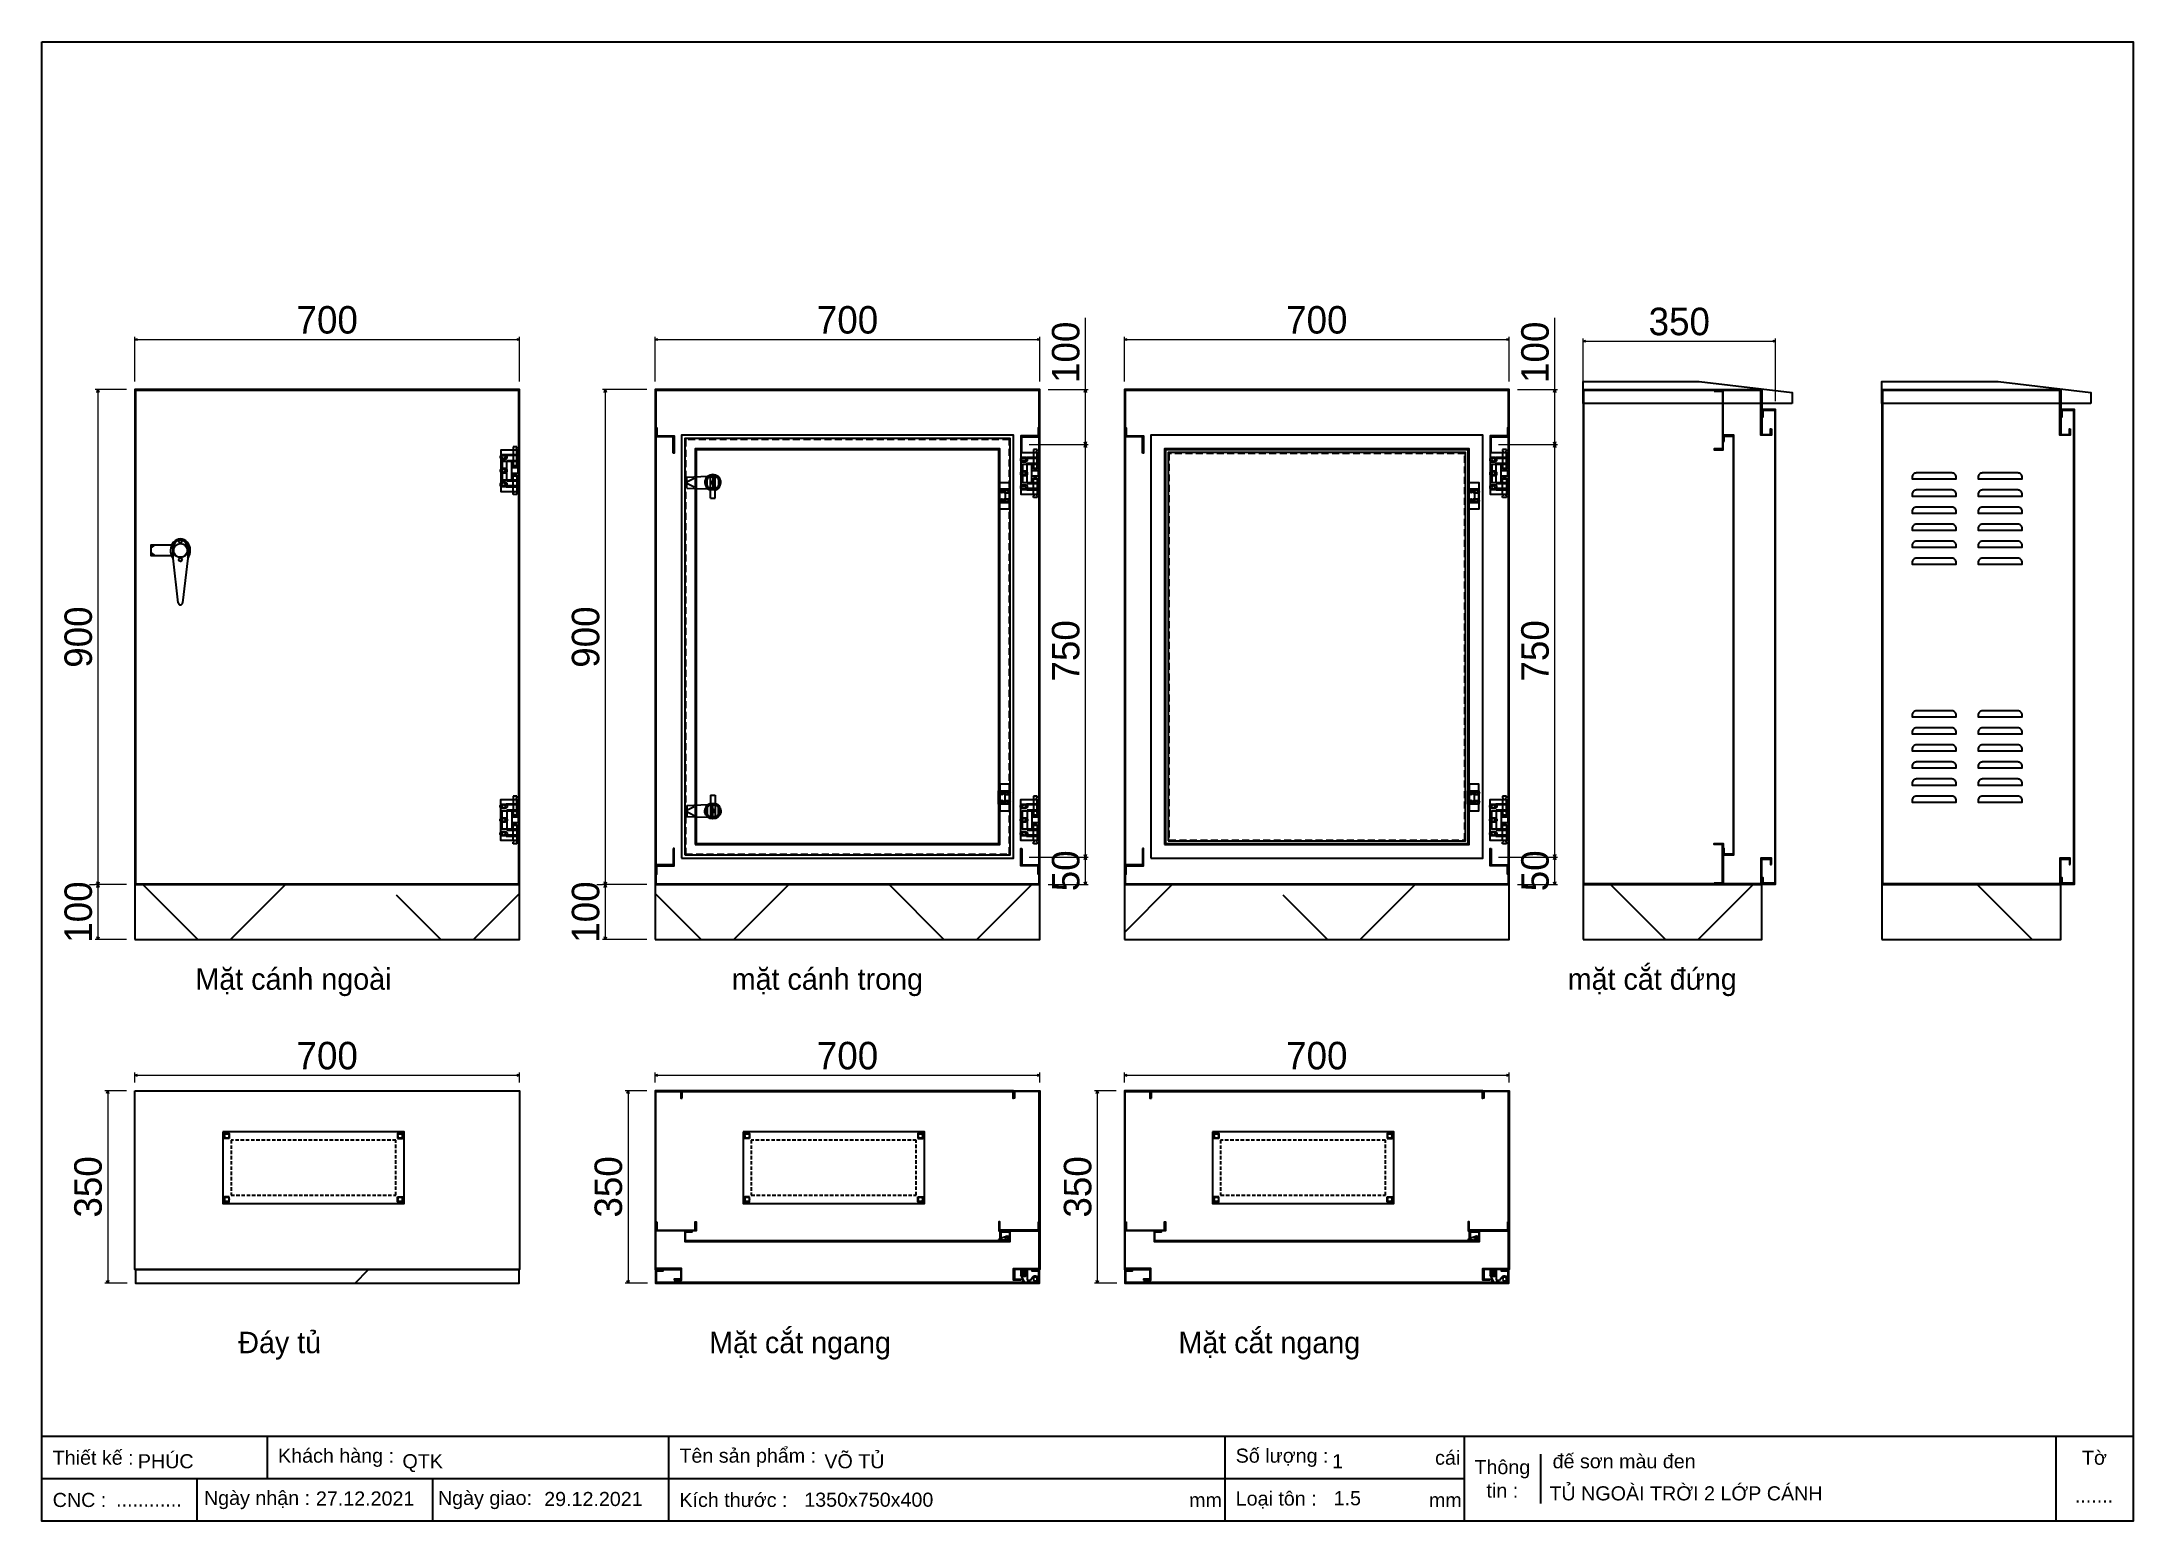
# Model space of a CAD drawing. Header units: millimetres. Extents: x 0 to 3804, y 0 to 2690.
import ezdxf

# ---------------------------------------------------------------- set-up
doc = ezdxf.new("R2010")
doc.units = ezdxf.units.MM
doc.linetypes.add('HIDDEN', pattern=[9.525, 6.35, -3.175])
doc.linetypes.add('HIDDENX2', pattern=[19.05, 12.7, -6.35])
for name, color, linetype in [('DIM', 253, 'Continuous'), ('FIRE PROTECTION', 1, 'Continuous'), ('Ghi chu', 7, 'Continuous'), ('HEATER', 1, 'Continuous')]:
    doc.layers.add(name, color=color, linetype=linetype)
doc.styles.add('Arial', font='arial.ttf')
doc.dimstyles.new('CNC', dxfattribs={"dimtxt": 50, "dimasz": 5, "dimexe": 5, "dimexo": 15, "dimgap": 10, "dimtad": 1, "dimdec": 0, "dimtxsty": 'Standard', "dimblk": 'OPEN30', "dimcen": 10, "dimclrd": 5, "dimclre": 5, "dimclrt": 3, "dimazin": 3, "dimtfac": 1, "dimtdec": 0, "dimtmove": 0, "dimatfit": 3, "dimldrblk": 'ARCHTICK', "dimlwd": 9, "dimlwe": 9})

msp = doc.modelspace()

# ---------------------------------------------------------------- texts
at = {"color": 2, "char_height": 39, "attachment_point": 5}
for s, insert, width in [('Mặt cánh ngoài', (457.7, 979.8), 725), ('mặt cánh trong', (1428.8, 979.8), 775), ('mặt cắt đứng', (2929.2, 979.8), 775), ('Đáy tủ', (432.7, 319), 775), ('Mặt cắt ngang', (1379.1, 319), 775), ('Mặt cắt ngang', (2232.7, 319), 775)]:
    msp.add_mtext(s, dxfattribs=dict(at, insert=insert, width=width))

# ---------------------------------------------------------------- blocks, each defined once
blk = doc.blocks.new('*D1')
at = {"color": 0, "linetype": 'ByBlock', "lineweight": -2}
for p, q in [((169.1, 2148.4), (174.1, 2149.7)), ((174.1, 2147), (169.1, 2148.4)), ((169.1, 2148.4), (174.1, 2148.4)), ((864.1, 2149.7), (869.1, 2148.4)), ((869.1, 2148.4), (864.1, 2147)), ((869.1, 2148.4), (864.1, 2148.4))]:
    blk.add_line(p, q, dxfattribs=at)
at = {"layer": 'Defpoints', "color": 0, "transparency": 16777216}
for p in [(869.1, 2148.4), (169.1, 2057.4), (869.1, 2057.4)]:
    blk.add_point(p, dxfattribs=at)
at = {"layer": 'DIM', "color": 5, "lineweight": 9, "transparency": 16777216}
for p, q in [((169.1, 2072.4), (169.1, 2153.4)), ((174.1, 2148.4), (864.1, 2148.4)), ((869.1, 2072.4), (869.1, 2153.4))]:
    blk.add_line(p, q, dxfattribs=at)
at = {"layer": 'DIM', "color": 3, "transparency": 16777216, "insert": (519.1, 2183.9), "char_height": 50, "attachment_point": 5}
blk.add_mtext('700', dxfattribs=at)
blk = doc.blocks.new('_ArchTick')
at = {"color": 0, "const_width": 0.15}
blk.add_lwpolyline([(-0.5, -0.5), (0.5, 0.5)], dxfattribs=at)
blk = doc.blocks.new('_Open30')
at = {"color": 0, "linetype": 'ByBlock', "lineweight": -2}
for p, q in [((-1, 0.27), (0, 0)), ((0, 0), (-1, -0.27)), ((0, 0), (-1, 0))]:
    blk.add_line(p, q, dxfattribs=at)
blk = doc.blocks.new('*D2')
at = {"color": 0, "linetype": 'ByBlock', "lineweight": -2}
for p, q in [((100.7, 2052.4), (102, 2057.4)), ((102, 2057.4), (103.4, 2052.4)), ((102, 2057.4), (102, 2052.4)), ((102, 1157.4), (100.7, 1162.4)), ((103.4, 1162.4), (102, 1157.4)), ((102, 1157.4), (102, 1162.4))]:
    blk.add_line(p, q, dxfattribs=at)
at = {"layer": 'Defpoints', "color": 0, "transparency": 16777216}
for p in [(169.1, 2057.4), (102, 1157.4), (169.1, 1157.4)]:
    blk.add_point(p, dxfattribs=at)
at = {"layer": 'DIM', "color": 5, "lineweight": 9, "transparency": 16777216}
for p, q in [((154.1, 2057.4), (97, 2057.4)), ((102, 2052.4), (102, 1162.4)), ((154.1, 1157.4), (97, 1157.4))]:
    blk.add_line(p, q, dxfattribs=at)
at = {"layer": 'DIM', "color": 3, "transparency": 16777216, "insert": (66.5, 1607.4), "char_height": 50, "attachment_point": 5, "rotation": 90}
blk.add_mtext('900', dxfattribs=at)
blk = doc.blocks.new('*D3')
at = {"color": 0, "linetype": 'ByBlock', "lineweight": -2}
for p, q in [((100.7, 1152.4), (102, 1157.4)), ((102, 1157.4), (103.4, 1152.4)), ((102, 1157.4), (102, 1152.4)), ((102, 1057.4), (100.7, 1062.4)), ((103.4, 1062.4), (102, 1057.4)), ((102, 1057.4), (102, 1062.4))]:
    blk.add_line(p, q, dxfattribs=at)
at = {"layer": 'Defpoints', "color": 0, "transparency": 16777216}
for p in [(102, 1157.4), (102, 1057.4), (169.1, 1057.4)]:
    blk.add_point(p, dxfattribs=at)
at = {"layer": 'DIM', "color": 5, "lineweight": 9, "transparency": 16777216}
for p, q in [((87, 1157.4), (97, 1157.4)), ((102, 1152.4), (102, 1062.4)), ((154.1, 1057.4), (97, 1057.4))]:
    blk.add_line(p, q, dxfattribs=at)
at = {"layer": 'DIM', "color": 3, "transparency": 16777216, "insert": (66.5, 1107.4), "char_height": 50, "attachment_point": 5, "rotation": 90}
blk.add_mtext('100', dxfattribs=at)
blk = doc.blocks.new('*D4')
at = {"color": 0, "linetype": 'ByBlock', "lineweight": -2}
for p, q in [((118.5, 777.7), (119.8, 782.7)), ((119.8, 782.7), (121.2, 777.7)), ((119.8, 782.7), (119.8, 777.7)), ((119.8, 432.7), (118.5, 437.7)), ((121.2, 437.7), (119.8, 432.7)), ((119.8, 432.7), (119.8, 437.7))]:
    blk.add_line(p, q, dxfattribs=at)
at = {"layer": 'Defpoints', "color": 0, "transparency": 16777216}
for p in [(169.1, 782.7), (119.8, 432.7), (170.1, 432.7)]:
    blk.add_point(p, dxfattribs=at)
at = {"layer": 'DIM', "color": 5, "lineweight": 9, "transparency": 16777216}
for p, q in [((154.1, 782.7), (114.8, 782.7)), ((119.8, 777.7), (119.8, 437.7)), ((155.1, 432.7), (114.8, 432.7))]:
    blk.add_line(p, q, dxfattribs=at)
at = {"layer": 'DIM', "color": 3, "transparency": 16777216, "insert": (84.3, 607.7), "char_height": 50, "attachment_point": 5, "rotation": 90}
blk.add_mtext('350', dxfattribs=at)
blk = doc.blocks.new('MS308-2-1')
at = {"color": 1}
for p, q in [((-53, 4.6), (-46, 10)), ((-13.3, -14.2), (-13.3, 6.7)), ((-12.3, 6.7), (-12.3, -6.9)), ((12.3, 6.7), (12.3, -6.9)), ((13.3, 6.7), (13.3, -14.2)), ((-53, -4.6), (-46, -10)), ((-4, -95), (-13.3, -14.2)), ((13.3, -14.2), (4, -95))]:
    blk.add_line(p, q, dxfattribs=at)
blk.add_lwpolyline([(-15.8, -10), (-53, -10), (-53, 10), (-15.8, 10)], dxfattribs=at)
for centre, radius, start, end in [((0, 6.7), 13.3, 0, 180), ((0, 6.7), 12.3, 0, 180), ((0, 5.9), 17.7, 226.184, 313.816), ((0, -95), 4, 180, 0)]:
    blk.add_arc(centre, radius, start, end, dxfattribs=at)
blk.add_ellipse((0, 0), major_axis=(0, 21), ratio=0.857143, start_param=3.972003, end_param=8.594367, dxfattribs=at)
blk = doc.blocks.new('*D5')
at = {"color": 0, "linetype": 'ByBlock', "lineweight": -2}
for p, q in [((169.1, 810.6), (174.1, 811.9)), ((174.1, 809.3), (169.1, 810.6)), ((169.1, 810.6), (174.1, 810.6)), ((864.1, 811.9), (869.1, 810.6)), ((869.1, 810.6), (864.1, 809.3)), ((869.1, 810.6), (864.1, 810.6))]:
    blk.add_line(p, q, dxfattribs=at)
at = {"layer": 'Defpoints', "color": 0, "transparency": 16777216}
for p in [(869.1, 810.6), (169.1, 782.7), (869.1, 782.7)]:
    blk.add_point(p, dxfattribs=at)
at = {"layer": 'DIM', "color": 5, "lineweight": 9, "transparency": 16777216}
for p, q in [((169.1, 797.7), (169.1, 815.6)), ((174.1, 810.6), (864.1, 810.6)), ((869.1, 797.7), (869.1, 815.6))]:
    blk.add_line(p, q, dxfattribs=at)
at = {"layer": 'DIM', "color": 3, "transparency": 16777216, "insert": (519.1, 846.1), "char_height": 50, "attachment_point": 5}
blk.add_mtext('700', dxfattribs=at)
blk = doc.blocks.new('HL011-1-3')
at = {"color": 1}
for p, q in [((29.5, 81), (22.5, 81)), ((22.5, 81), (22.5, 78)), ((23.5, 78), (22.5, 78)), ((23.5, 75), (23.5, 78)), ((29.5, 78), (28.5, 78)), ((28.5, 75), (28.5, 78)), ((29.5, 78), (29.5, 81)), ((11, 56), (11, 19)), ((11, 56), (32, 56)), ((20, 54), (20, 21)), ((20, 47), (32, 47)), ((32, 42.5), (20, 42.5)), ((22.5, 75), (22.5, 49)), ((23.5, 75), (22.5, 75)), ((22.5, 49), (24, 44)), ((24, 44), (28, 44)), ((29.5, 49), (28, 44)), ((28.5, 75), (29.5, 75)), ((29.5, 49), (29.5, 75)), ((11, 19), (32, 19)), ((32, 32.5), (20, 32.5)), ((20, 28), (32, 28)), ((22.5, 26), (24, 31)), ((22.5, 0), (22.5, 26)), ((23.5, 0), (22.5, 0)), ((23.5, 0), (23.5, -3)), ((24, 31), (28, 31)), ((29.5, 26), (28, 31)), ((28.5, 0), (28.5, -3)), ((28.5, 0), (29.5, 0)), ((29.5, 26), (29.5, 0)), ((22.5, -6), (22.5, -3)), ((23.5, -3), (22.5, -3)), ((29.5, -6), (22.5, -6)), ((29.5, -3), (28.5, -3)), ((29.5, -3), (29.5, -6))]:
    blk.add_line(p, q, dxfattribs=at)
for points in [[(32, 19), (32, 0), (0, 0), (0, 75), (32, 75), (32, 56)], [(32, 28), (32, 21), (3, 21), (3, 54), (32, 54), (32, 47)], [(32, 42.5), (32, 32.5)]]:
    blk.add_lwpolyline(points, dxfattribs=at)
for points in [[(10, 67), (32, 67), (32, 65), (10, 65)], [(10, 8), (32, 8), (32, 10), (10, 10)]]:
    blk.add_lwpolyline(points, close=True, dxfattribs=at)
for centre in [(5.5, 62.5), (5.5, 37.5), (5.5, 12.5)]:
    blk.add_circle(centre, 3, dxfattribs=at)
blk = doc.blocks.new('*D6')
at = {"color": 0, "linetype": 'ByBlock', "lineweight": -2}
for p, q in [((1115.5, 2148.4), (1120.5, 2149.7)), ((1120.5, 2147), (1115.5, 2148.4)), ((1115.5, 2148.4), (1120.5, 2148.4)), ((1810.5, 2149.7), (1815.5, 2148.4)), ((1815.5, 2148.4), (1810.5, 2147)), ((1815.5, 2148.4), (1810.5, 2148.4))]:
    blk.add_line(p, q, dxfattribs=at)
at = {"layer": 'Defpoints', "color": 0, "transparency": 16777216}
for p in [(1815.5, 2148.4), (1115.5, 2057.4), (1815.5, 2057.4)]:
    blk.add_point(p, dxfattribs=at)
at = {"layer": 'DIM', "color": 5, "lineweight": 9, "transparency": 16777216}
for p, q in [((1115.5, 2072.4), (1115.5, 2153.4)), ((1120.5, 2148.4), (1810.5, 2148.4)), ((1815.5, 2072.4), (1815.5, 2153.4))]:
    blk.add_line(p, q, dxfattribs=at)
at = {"layer": 'DIM', "color": 3, "transparency": 16777216, "insert": (1465.5, 2183.9), "char_height": 50, "attachment_point": 5}
blk.add_mtext('700', dxfattribs=at)
blk = doc.blocks.new('*D7')
at = {"color": 0, "linetype": 'ByBlock', "lineweight": -2}
for p, q in [((1023.5, 2052.4), (1024.8, 2057.4)), ((1024.8, 2057.4), (1026.2, 2052.4)), ((1024.8, 2057.4), (1024.8, 2052.4)), ((1024.8, 1157.4), (1023.5, 1162.4)), ((1026.2, 1162.4), (1024.8, 1157.4)), ((1024.8, 1157.4), (1024.8, 1162.4))]:
    blk.add_line(p, q, dxfattribs=at)
at = {"layer": 'Defpoints', "color": 0, "transparency": 16777216}
for p in [(1115.5, 2057.4), (1024.8, 1157.4), (1115.5, 1157.4)]:
    blk.add_point(p, dxfattribs=at)
at = {"layer": 'DIM', "color": 5, "lineweight": 9, "transparency": 16777216}
for p, q in [((1100.5, 2057.4), (1019.8, 2057.4)), ((1024.8, 2052.4), (1024.8, 1162.4)), ((1100.5, 1157.4), (1019.8, 1157.4))]:
    blk.add_line(p, q, dxfattribs=at)
at = {"layer": 'DIM', "color": 3, "transparency": 16777216, "insert": (989.3, 1607.4), "char_height": 50, "attachment_point": 5, "rotation": 90}
blk.add_mtext('900', dxfattribs=at)
blk = doc.blocks.new('*D8')
at = {"color": 0, "linetype": 'ByBlock', "lineweight": -2}
for p, q in [((1023.5, 1152.4), (1024.8, 1157.4)), ((1024.8, 1157.4), (1026.2, 1152.4)), ((1024.8, 1157.4), (1024.8, 1152.4)), ((1024.8, 1057.4), (1023.5, 1062.4)), ((1026.2, 1062.4), (1024.8, 1057.4)), ((1024.8, 1057.4), (1024.8, 1062.4))]:
    blk.add_line(p, q, dxfattribs=at)
at = {"layer": 'Defpoints', "color": 0, "transparency": 16777216}
for p in [(1024.8, 1157.4), (1024.8, 1057.4), (1115.5, 1057.4)]:
    blk.add_point(p, dxfattribs=at)
at = {"layer": 'DIM', "color": 5, "lineweight": 9, "transparency": 16777216}
for p, q in [((1009.8, 1157.4), (1019.8, 1157.4)), ((1024.8, 1152.4), (1024.8, 1062.4)), ((1100.5, 1057.4), (1019.8, 1057.4))]:
    blk.add_line(p, q, dxfattribs=at)
at = {"layer": 'DIM', "color": 3, "transparency": 16777216, "insert": (989.3, 1107.4), "char_height": 50, "attachment_point": 5, "rotation": 90}
blk.add_mtext('100', dxfattribs=at)
blk = doc.blocks.new('ovan6x9')
at = {"color": 2}
for p, q in [((2, 6), (8, 6)), ((2, 0), (8, 0))]:
    blk.add_line(p, q, dxfattribs=at)
for centre, start, end in [((2, 3), 90, 270), ((8, 3), 270, 90)]:
    blk.add_arc(centre, 3, start, end, dxfattribs=at)
blk = doc.blocks.new('HL036-1-1')
at = {"color": 1}
blk.add_line((9.5, 36.2), (9.5, 12.2), dxfattribs=at)
for points in [[(0, 48.5), (17.5, 48.5), (17.5, 0), (0, 0)], [(-2.5, 12.2), (17.5, 12.2), (17.5, 36.2), (-2.5, 36.2)]]:
    blk.add_lwpolyline(points, close=True, dxfattribs=at)
for centre, radius in [((3.5, 31.8), 2), ((3.5, 16.8), 2), ((12.7, 32.5), 2.5), ((12.7, 16), 2.5)]:
    blk.add_circle(centre, radius, dxfattribs=at)
blk = doc.blocks.new('SDGFGHGHG')
at = {"layer": 'HEATER'}
for p, q in [((860935.9, 570742), (860935.9, 570784.3)), ((860944.9, 570742), (860944.9, 570784.3)), ((860892.9, 570780.5), (860931.6, 570782)), ((860892.9, 570760.5), (860892.9, 570780.5)), ((860892.9, 570771.9), (860906.3, 570778.7)), ((860892.9, 570769.1), (860906.3, 570762.4)), ((860892.9, 570760.5), (860931.6, 570759.1)), ((860937.5, 570771.3), (860939.5, 570771.3)), ((860937.5, 570769.8), (860939.5, 570769.8)), ((860939.5, 570773.5), (860939.5, 570771.3)), ((860939.5, 570769.8), (860939.5, 570767.6)), ((860941.3, 570773.5), (860941.3, 570771.3)), ((860941.3, 570771.3), (860943.4, 570771.3)), ((860941.3, 570769.8), (860941.3, 570767.6)), ((860941.3, 570769.8), (860943.4, 570769.8)), ((860935.9, 570742), (860944.9, 570742))]:
    blk.add_line(p, q, dxfattribs=at)
blk.add_circle((860940.4, 570770.5), 3.08, dxfattribs=at)
blk.add_arc((860940.4, 570770.5), 14.5, 288.08, 251.92, dxfattribs=at)
blk = doc.blocks.new('SĐFHGGH')
at = {"layer": 'HEATER'}
for points in [[(860928.8, 570702.4), (860927.4, 570702.4), (860927.4, 570708.4), (860928.8, 570708.4)], [(860943.4, 570717), (860943.4, 570718.4), (860937.4, 570718.4), (860937.4, 570717)], [(860952.1, 570702.4), (860953.4, 570702.4), (860953.4, 570708.4), (860952.1, 570708.4)], [(860943.4, 570693.8), (860943.4, 570692.4), (860937.4, 570692.4), (860937.4, 570693.8)]]:
    blk.add_lwpolyline(points, dxfattribs=at)
for start, end in [(104.4775, 165.5225), (14.4775, 75.5225), (194.4775, 255.5225), (284.4775, 345.5225)]:
    blk.add_arc((860940.4, 570705.4), 12, start, end, dxfattribs=at)
blk = doc.blocks.new('MS722')
for name, p in [('SDGFGHGHG', (-860940.4, -570770.5)), ('SĐFHGGH', (-860940.4, -570705.4))]:
    blk.add_blockref(name, p)
blk = doc.blocks.new('KHUNG CHUẨN')
at = {"color": 7}
for p, q in [((19889.2, -28535.2), (16919.2, -28535.2)), ((17239.2, -28535.2), (17239.2, -28595.2)), ((17809.2, -28535.2), (17809.2, -28655.2)), ((18599.2, -28535.2), (18599.2, -28655.2)), ((18939.2, -28535.2), (18939.2, -28655.2)), ((19779.2, -28535.2), (19779.2, -28655.2)), ((19047.6, -28560.2), (19047.6, -28630.2)), ((18939.2, -28595.2), (16919.2, -28595.2)), ((17139.2, -28595.2), (17139.2, -28655.2)), ((17474.2, -28595.2), (17474.2, -28655.2))]:
    blk.add_line(p, q, dxfattribs=at)
blk.add_lwpolyline([(16919.2, -26555.2), (19889.2, -26555.2), (19889.2, -28655.2), (16919.2, -28655.2)], close=True, dxfattribs=at)
at = {"color": 2, "char_height": 20, "style": 'Arial'}
for s, insert, width, attachment_point in [('  Thiết kế :', (16919.2, -28565.2), 917.634, 4), ('  Khách hàng :', (17239.2, -28565.2), 917.634, 4), ('  Tên sản phẩm :', (17809.2, -28565.2), 917.634, 4), ('  Số lượng :', (18599.2, -28565.2), 917.634, 4), ('cái', (18897.9, -28565.2), 63.517, 4), ('Thông\\Ptin :', (18993.4, -28595.2), 108.311, 5), ('Tờ', (19834.2, -28565.2), 110, 5), ('  CNC :', (16919.2, -28625.2), 917.634, 4), ('  Ngày nhận :', (17134, -28625.2), 556.651, 4), ('  Ngày giao:', (17466.3, -28625.2), 556.651, 4), ('  Kích thước :', (17809.2, -28625.2), 917.634, 4), ('mm', (18548.6, -28625.2), 73.831, 4), ('  Loại tôn :', (18599.2, -28625.2), 917.634, 4), ('mm', (18889.2, -28625.2), 917.634, 4)]:
    blk.add_mtext(s, dxfattribs=dict(at, insert=insert, width=width, attachment_point=attachment_point))
at = {"color": 3, "style": 'Arial'}
for tag, p in [('#01', (17055.6, -28580.1)), ('#02', (17431.4, -28580.1)), ('#03', (18030.6, -28580.1)), ('#08', (18751.7, -28580.1)), ('#10', (19064.8, -28580.1)), ('#04', (17024.8, -28634.6)), ('#05', (17308.5, -28633)), ('#06', (17632.7, -28633.7)), ('#07', (18002, -28634.7)), ('#09', (18753.8, -28632.6)), ('#11', (19060.3, -28625.7)), ('#12', (19806.5, -28628.9))]:
    blk.add_attdef(tag, p, '', height=20, dxfattribs=at)
blk = doc.blocks.new('*D9')
at = {"color": 5, "lineweight": 9, "ltscale": 3, "transparency": 16777216}
for p, q in [((2803.4, 2072.4), (2803.4, 2150.3)), ((2808.4, 2145.3), (3148.4, 2145.3)), ((3153.4, 2036.4), (3153.4, 2150.3))]:
    blk.add_line(p, q, dxfattribs=at)
at = {"color": 0, "linetype": 'ByBlock', "lineweight": -2}
for p, q in [((2803.4, 2145.3), (2808.4, 2146.7)), ((2808.4, 2144), (2803.4, 2145.3)), ((2803.4, 2145.3), (2808.4, 2145.3)), ((3148.4, 2146.7), (3153.4, 2145.3)), ((3153.4, 2145.3), (3148.4, 2144)), ((3153.4, 2145.3), (3148.4, 2145.3))]:
    blk.add_line(p, q, dxfattribs=at)
at = {"layer": 'Defpoints', "color": 0, "ltscale": 3, "transparency": 16777216}
for p in [(3153.4, 2145.3), (2803.4, 2057.4), (3153.4, 2021.4)]:
    blk.add_point(p, dxfattribs=at)
at = {"color": 3, "ltscale": 3, "transparency": 16777216, "insert": (2978.4, 2180.9), "char_height": 50, "attachment_point": 5}
blk.add_mtext('350', dxfattribs=at)
blk = doc.blocks.new('*D10')
at = {"color": 5, "lineweight": 9, "ltscale": 3, "transparency": 16777216}
for p, q in [((1796, 1207.4), (1903.1, 1207.4)), ((1898.1, 1162.4), (1898.1, 1202.4)), ((1830.5, 1157.4), (1903.1, 1157.4))]:
    blk.add_line(p, q, dxfattribs=at)
at = {"color": 0, "linetype": 'ByBlock', "lineweight": -2}
for p, q in [((1896.8, 1202.4), (1898.1, 1207.4)), ((1898.1, 1207.4), (1899.5, 1202.4)), ((1898.1, 1207.4), (1898.1, 1202.4)), ((1898.1, 1157.4), (1896.8, 1162.4)), ((1899.5, 1162.4), (1898.1, 1157.4)), ((1898.1, 1157.4), (1898.1, 1162.4))]:
    blk.add_line(p, q, dxfattribs=at)
at = {"layer": 'Defpoints', "color": 0, "ltscale": 3, "transparency": 16777216}
for p in [(1781, 1207.4), (1898.1, 1207.4), (1815.5, 1157.4)]:
    blk.add_point(p, dxfattribs=at)
at = {"color": 3, "ltscale": 3, "transparency": 16777216, "insert": (1862.6, 1182.4), "char_height": 50, "attachment_point": 5, "rotation": 90}
blk.add_mtext('50', dxfattribs=at)
blk = doc.blocks.new('*D11')
at = {"color": 5, "lineweight": 9, "ltscale": 3, "transparency": 16777216}
for p, q in [((1796, 1957.4), (1903.1, 1957.4)), ((1898.1, 1212.4), (1898.1, 1952.4)), ((1796, 1207.4), (1903.1, 1207.4))]:
    blk.add_line(p, q, dxfattribs=at)
at = {"color": 0, "linetype": 'ByBlock', "lineweight": -2}
for p, q in [((1896.8, 1952.4), (1898.1, 1957.4)), ((1898.1, 1957.4), (1899.5, 1952.4)), ((1898.1, 1957.4), (1898.1, 1952.4)), ((1898.1, 1207.4), (1896.8, 1212.4)), ((1899.5, 1212.4), (1898.1, 1207.4)), ((1898.1, 1207.4), (1898.1, 1212.4))]:
    blk.add_line(p, q, dxfattribs=at)
at = {"layer": 'Defpoints', "color": 0, "ltscale": 3, "transparency": 16777216}
for p in [(1781, 1957.4), (1898.1, 1957.4), (1781, 1207.4)]:
    blk.add_point(p, dxfattribs=at)
at = {"color": 3, "ltscale": 3, "transparency": 16777216, "insert": (1862.6, 1582.4), "char_height": 50, "attachment_point": 5, "rotation": 90}
blk.add_mtext('750', dxfattribs=at)
blk = doc.blocks.new('*D12')
at = {"color": 5, "lineweight": 9, "ltscale": 3, "transparency": 16777216}
for p, q in [((1898.1, 2057.4), (1898.1, 2188)), ((1830.5, 2057.4), (1903.1, 2057.4)), ((1898.1, 1962.4), (1898.1, 2052.4)), ((1796, 1957.4), (1903.1, 1957.4))]:
    blk.add_line(p, q, dxfattribs=at)
at = {"color": 0, "linetype": 'ByBlock', "lineweight": -2}
for p, q in [((1896.8, 2052.4), (1898.1, 2057.4)), ((1898.1, 2057.4), (1899.5, 2052.4)), ((1898.1, 2057.4), (1898.1, 2052.4)), ((1898.1, 1957.4), (1896.8, 1962.4)), ((1899.5, 1962.4), (1898.1, 1957.4)), ((1898.1, 1957.4), (1898.1, 1962.4))]:
    blk.add_line(p, q, dxfattribs=at)
at = {"layer": 'Defpoints', "color": 0, "ltscale": 3, "transparency": 16777216}
for p in [(1815.5, 2057.4), (1898.1, 2057.4), (1781, 1957.4)]:
    blk.add_point(p, dxfattribs=at)
at = {"color": 3, "ltscale": 3, "transparency": 16777216, "insert": (1862.6, 2125.2), "char_height": 50, "attachment_point": 5, "rotation": 90}
blk.add_mtext('100', dxfattribs=at)
blk = doc.blocks.new('*D13')
at = {"color": 0, "linetype": 'ByBlock', "lineweight": -2}
for p, q in [((1064.9, 777.7), (1066.2, 782.7)), ((1066.2, 782.7), (1067.5, 777.7)), ((1066.2, 782.7), (1066.2, 777.7)), ((1066.2, 432.7), (1064.9, 437.7)), ((1067.5, 437.7), (1066.2, 432.7)), ((1066.2, 432.7), (1066.2, 437.7))]:
    blk.add_line(p, q, dxfattribs=at)
at = {"layer": 'Defpoints', "color": 0, "transparency": 16777216}
for p in [(1115.5, 782.7), (1066.2, 432.7), (1116.5, 432.7)]:
    blk.add_point(p, dxfattribs=at)
at = {"layer": 'DIM', "color": 5, "lineweight": 9, "transparency": 16777216}
for p, q in [((1100.5, 782.7), (1061.2, 782.7)), ((1066.2, 777.7), (1066.2, 437.7)), ((1101.5, 432.7), (1061.2, 432.7))]:
    blk.add_line(p, q, dxfattribs=at)
at = {"layer": 'DIM', "color": 3, "transparency": 16777216, "insert": (1030.7, 607.7), "char_height": 50, "attachment_point": 5, "rotation": 90}
blk.add_mtext('350', dxfattribs=at)
blk = doc.blocks.new('*D14')
at = {"color": 0, "linetype": 'ByBlock', "lineweight": -2}
for p, q in [((1115.5, 810.6), (1120.5, 811.9)), ((1120.5, 809.3), (1115.5, 810.6)), ((1115.5, 810.6), (1120.5, 810.6)), ((1810.5, 811.9), (1815.5, 810.6)), ((1815.5, 810.6), (1810.5, 809.3)), ((1815.5, 810.6), (1810.5, 810.6))]:
    blk.add_line(p, q, dxfattribs=at)
at = {"layer": 'Defpoints', "color": 0, "transparency": 16777216}
for p in [(1815.5, 810.6), (1115.5, 782.7), (1815.5, 782.7)]:
    blk.add_point(p, dxfattribs=at)
at = {"layer": 'DIM', "color": 5, "lineweight": 9, "transparency": 16777216}
for p, q in [((1115.5, 797.7), (1115.5, 815.6)), ((1120.5, 810.6), (1810.5, 810.6)), ((1815.5, 797.7), (1815.5, 815.6))]:
    blk.add_line(p, q, dxfattribs=at)
at = {"layer": 'DIM', "color": 3, "transparency": 16777216, "insert": (1465.5, 846.1), "char_height": 50, "attachment_point": 5}
blk.add_mtext('700', dxfattribs=at)
blk = doc.blocks.new('HL011-1-4')
h = blk.add_hatch()
h.set_pattern_fill('ANSI31', color=2, scale=0.5, style=0)
h.paths.add_polyline_path([(2.5, 0), (8.5, 0), (8.5, 12), (2.5, 12)])
at = {"color": 1}
for p, q in [((7, 23.5), (0, 10)), ((0, 0), (0, 10)), ((11, 0), (0, 0)), ((7, 23.5), (26, 23.5)), ((11, 0), (11, 19.5)), ((11, 19.5), (17, 19.5)), ((17, 19.5), (21.2, 13.9))]:
    blk.add_line(p, q, dxfattribs=at)
at = {"color": 2}
blk.add_lwpolyline([(2.5, 0), (2.5, 12), (8.5, 12), (8.5, 0)], dxfattribs=at)
at = {"color": 1}
blk.add_lwpolyline([(5.7, 21), (3, 21), (3, 23.5), (7, 23.5)], dxfattribs=at)
blk.add_circle((26, 17.5), 3.5, dxfattribs=at)
blk.add_arc((26, 17.5), 6, 216.8699, 90, dxfattribs=at)
blk = doc.blocks.new('HL036-1-2')
at = {"layer": 'Ghi chu', "color": 1}
for p, q in [((-3, 17.8), (-18.9, 17.8)), ((-18.9, 15.8), (-18.9, 17.8)), ((-12.1, 15.8), (-18.9, 15.8)), ((-16.4, 1), (-16.4, 14)), ((-15.6, 15), (-3.9, 17.7)), ((0, 0), (-15.4, 0)), ((-14.4, 3), (-14.4, 11.9)), ((0, 2), (-13.4, 2)), ((-13.1, 12.8), (-4.3, 9.8)), ((-6.2, 2), (-6.2, 0)), ((-1.2, 2), (-1.2, 0)), ((0, 0), (0, 2))]:
    blk.add_line(p, q, dxfattribs=at)
for radius in [4.1, 2.1]:
    blk.add_circle((-3, 13.7), radius, dxfattribs=at)
for centre, start, end in [((-15.4, 14), 102.9616, 180), ((-15.4, 1), 180, 270), ((-13.4, 11.9), 71.3254, 180), ((-13.4, 3), 180, 270)]:
    blk.add_arc(centre, 1, start, end, dxfattribs=at)
blk = doc.blocks.new('*D15')
at = {"color": 0, "linetype": 'ByBlock', "lineweight": -2}
for p, q in [((1969.1, 2148.4), (1974.1, 2149.7)), ((1974.1, 2147), (1969.1, 2148.4)), ((1969.1, 2148.4), (1974.1, 2148.4)), ((2664.1, 2149.7), (2669.1, 2148.4)), ((2669.1, 2148.4), (2664.1, 2147)), ((2669.1, 2148.4), (2664.1, 2148.4))]:
    blk.add_line(p, q, dxfattribs=at)
at = {"layer": 'Defpoints', "color": 0, "transparency": 16777216}
for p in [(2669.1, 2148.4), (1969.1, 2057.4), (2669.1, 2057.4)]:
    blk.add_point(p, dxfattribs=at)
at = {"layer": 'DIM', "color": 5, "lineweight": 9, "transparency": 16777216}
for p, q in [((1969.1, 2072.4), (1969.1, 2153.4)), ((1974.1, 2148.4), (2664.1, 2148.4)), ((2669.1, 2072.4), (2669.1, 2153.4))]:
    blk.add_line(p, q, dxfattribs=at)
at = {"layer": 'DIM', "color": 3, "transparency": 16777216, "insert": (2319.1, 2183.9), "char_height": 50, "attachment_point": 5}
blk.add_mtext('700', dxfattribs=at)
blk = doc.blocks.new('*D16')
at = {"color": 5, "lineweight": 9, "ltscale": 3, "transparency": 16777216}
for p, q in [((2649.6, 1207.4), (2756.8, 1207.4)), ((2751.8, 1162.4), (2751.8, 1202.4)), ((2684.1, 1157.4), (2756.8, 1157.4))]:
    blk.add_line(p, q, dxfattribs=at)
at = {"color": 0, "linetype": 'ByBlock', "lineweight": -2}
for p, q in [((2750.4, 1202.4), (2751.8, 1207.4)), ((2751.8, 1207.4), (2753.1, 1202.4)), ((2751.8, 1207.4), (2751.8, 1202.4)), ((2751.8, 1157.4), (2750.4, 1162.4)), ((2753.1, 1162.4), (2751.8, 1157.4)), ((2751.8, 1157.4), (2751.8, 1162.4))]:
    blk.add_line(p, q, dxfattribs=at)
at = {"layer": 'Defpoints', "color": 0, "ltscale": 3, "transparency": 16777216}
for p in [(2634.6, 1207.4), (2751.8, 1207.4), (2669.1, 1157.4)]:
    blk.add_point(p, dxfattribs=at)
at = {"color": 3, "ltscale": 3, "transparency": 16777216, "insert": (2716.2, 1182.4), "char_height": 50, "attachment_point": 5, "rotation": 90}
blk.add_mtext('50', dxfattribs=at)
blk = doc.blocks.new('*D17')
at = {"color": 5, "lineweight": 9, "ltscale": 3, "transparency": 16777216}
for p, q in [((2649.6, 1957.4), (2756.8, 1957.4)), ((2751.8, 1212.4), (2751.8, 1952.4)), ((2649.6, 1207.4), (2756.8, 1207.4))]:
    blk.add_line(p, q, dxfattribs=at)
at = {"color": 0, "linetype": 'ByBlock', "lineweight": -2}
for p, q in [((2750.4, 1952.4), (2751.8, 1957.4)), ((2751.8, 1957.4), (2753.1, 1952.4)), ((2751.8, 1957.4), (2751.8, 1952.4)), ((2751.8, 1207.4), (2750.4, 1212.4)), ((2753.1, 1212.4), (2751.8, 1207.4)), ((2751.8, 1207.4), (2751.8, 1212.4))]:
    blk.add_line(p, q, dxfattribs=at)
at = {"layer": 'Defpoints', "color": 0, "ltscale": 3, "transparency": 16777216}
for p in [(2634.6, 1957.4), (2751.8, 1957.4), (2634.6, 1207.4)]:
    blk.add_point(p, dxfattribs=at)
at = {"color": 3, "ltscale": 3, "transparency": 16777216, "insert": (2716.2, 1582.4), "char_height": 50, "attachment_point": 5, "rotation": 90}
blk.add_mtext('750', dxfattribs=at)
blk = doc.blocks.new('*D18')
at = {"color": 5, "lineweight": 9, "ltscale": 3, "transparency": 16777216}
for p, q in [((2751.8, 2057.4), (2751.8, 2188)), ((2684.1, 2057.4), (2756.8, 2057.4)), ((2751.8, 1962.4), (2751.8, 2052.4)), ((2649.6, 1957.4), (2756.8, 1957.4))]:
    blk.add_line(p, q, dxfattribs=at)
at = {"color": 0, "linetype": 'ByBlock', "lineweight": -2}
for p, q in [((2750.4, 2052.4), (2751.8, 2057.4)), ((2751.8, 2057.4), (2753.1, 2052.4)), ((2751.8, 2057.4), (2751.8, 2052.4)), ((2751.8, 1957.4), (2750.4, 1962.4)), ((2753.1, 1962.4), (2751.8, 1957.4)), ((2751.8, 1957.4), (2751.8, 1962.4))]:
    blk.add_line(p, q, dxfattribs=at)
at = {"layer": 'Defpoints', "color": 0, "ltscale": 3, "transparency": 16777216}
for p in [(2669.1, 2057.4), (2751.8, 2057.4), (2634.6, 1957.4)]:
    blk.add_point(p, dxfattribs=at)
at = {"color": 3, "ltscale": 3, "transparency": 16777216, "insert": (2716.2, 2125.2), "char_height": 50, "attachment_point": 5, "rotation": 90}
blk.add_mtext('100', dxfattribs=at)
blk = doc.blocks.new('*D19')
at = {"color": 0, "linetype": 'ByBlock', "lineweight": -2}
for p, q in [((1918.5, 777.7), (1919.8, 782.7)), ((1919.8, 782.7), (1921.2, 777.7)), ((1919.8, 782.7), (1919.8, 777.7)), ((1919.8, 432.7), (1918.5, 437.7)), ((1921.2, 437.7), (1919.8, 432.7)), ((1919.8, 432.7), (1919.8, 437.7))]:
    blk.add_line(p, q, dxfattribs=at)
at = {"layer": 'Defpoints', "color": 0, "transparency": 16777216}
for p in [(1969.1, 782.7), (1919.8, 432.7), (1970.1, 432.7)]:
    blk.add_point(p, dxfattribs=at)
at = {"layer": 'DIM', "color": 5, "lineweight": 9, "transparency": 16777216}
for p, q in [((1954.1, 782.7), (1914.8, 782.7)), ((1919.8, 777.7), (1919.8, 437.7)), ((1955.1, 432.7), (1914.8, 432.7))]:
    blk.add_line(p, q, dxfattribs=at)
at = {"layer": 'DIM', "color": 3, "transparency": 16777216, "insert": (1884.3, 607.7), "char_height": 50, "attachment_point": 5, "rotation": 90}
blk.add_mtext('350', dxfattribs=at)
blk = doc.blocks.new('*D20')
at = {"color": 0, "linetype": 'ByBlock', "lineweight": -2}
for p, q in [((1969.1, 810.6), (1974.1, 811.9)), ((1974.1, 809.3), (1969.1, 810.6)), ((1969.1, 810.6), (1974.1, 810.6)), ((2664.1, 811.9), (2669.1, 810.6)), ((2669.1, 810.6), (2664.1, 809.3)), ((2669.1, 810.6), (2664.1, 810.6))]:
    blk.add_line(p, q, dxfattribs=at)
at = {"layer": 'Defpoints', "color": 0, "transparency": 16777216}
for p in [(2669.1, 810.6), (1969.1, 782.7), (2669.1, 782.7)]:
    blk.add_point(p, dxfattribs=at)
at = {"layer": 'DIM', "color": 5, "lineweight": 9, "transparency": 16777216}
for p, q in [((1969.1, 797.7), (1969.1, 815.6)), ((1974.1, 810.6), (2664.1, 810.6)), ((2669.1, 797.7), (2669.1, 815.6))]:
    blk.add_line(p, q, dxfattribs=at)
at = {"layer": 'DIM', "color": 3, "transparency": 16777216, "insert": (2319.1, 846.1), "char_height": 50, "attachment_point": 5}
blk.add_mtext('700', dxfattribs=at)

# ---------------------------------------------------------------- dimensions: what is measured, and where the dimension line sits
at = {"ltscale": 3}
dim = msp.add_linear_dim(base=(3153.4, 2145.3), p1=(2803.4, 2057.4), p2=(3153.4, 2021.4), dimstyle='CNC', dxfattribs=at)
dim.commit()
dim.dimension.update_dxf_attribs({"geometry": '*D9', "text_midpoint": (2978.4, 2180.9)})
for base, p1, p2, picture, middle in [((1898.1, 2057.4), (1781, 1957.4), (1815.5, 2057.4), '*D12', (1862.6, 2125.2)), ((2751.8, 2057.4), (2634.6, 1957.4), (2669.1, 2057.4), '*D18', (2716.2, 2125.2)), ((1898.1, 1957.4), (1781, 1207.4), (1781, 1957.4), '*D11', (1862.6, 1582.4)), ((2751.8, 1957.4), (2634.6, 1207.4), (2634.6, 1957.4), '*D17', (2716.2, 1582.4))]:
    dim = msp.add_linear_dim(base=base, p1=p1, p2=p2, angle=90, dimstyle='CNC', dxfattribs=at)
    dim.commit()
    dim.dimension.update_dxf_attribs({"geometry": picture, "text_midpoint": middle})
for base, p1, p2, picture, middle in [((1898.1, 1207.4), (1815.5, 1157.4), (1781, 1207.4), '*D10', (1898.1, 1182.4)), ((2751.8, 1207.4), (2669.1, 1157.4), (2634.6, 1207.4), '*D16', (2751.8, 1182.4))]:
    dim = msp.add_linear_dim(base=base, p1=p1, p2=p2, angle=90, dimstyle='CNC', dxfattribs=at)
    dim.commit()
    dim.dimension.update_dxf_attribs({"geometry": picture, "text_midpoint": middle, "dimtype": 160})
at = {"layer": 'DIM'}
for base, p1, p2, picture, middle in [((869.1, 2148.4), (169.1, 2057.4), (869.1, 2057.4), '*D1', (519.1, 2183.9)), ((1815.5, 2148.4), (1115.5, 2057.4), (1815.5, 2057.4), '*D6', (1465.5, 2183.9)), ((2669.1, 2148.4), (1969.1, 2057.4), (2669.1, 2057.4), '*D15', (2319.1, 2183.9)), ((869.1, 810.6), (169.1, 782.7), (869.1, 782.7), '*D5', (519.1, 846.1)), ((1815.5, 810.6), (1115.5, 782.7), (1815.5, 782.7), '*D14', (1465.5, 846.1)), ((2669.1, 810.6), (1969.1, 782.7), (2669.1, 782.7), '*D20', (2319.1, 846.1))]:
    dim = msp.add_linear_dim(base=base, p1=p1, p2=p2, dimstyle='CNC', dxfattribs=at)
    dim.commit()
    dim.dimension.update_dxf_attribs({"geometry": picture, "text_midpoint": middle})
for base, p1, p2, picture, middle in [((102, 1157.4), (169.1, 2057.4), (169.1, 1157.4), '*D2', (66.5, 1607.4)), ((1024.8, 1157.4), (1115.5, 2057.4), (1115.5, 1157.4), '*D7', (989.3, 1607.4)), ((119.8, 432.7), (169.1, 782.7), (170.1, 432.7), '*D4', (84.3, 607.7)), ((1066.2, 432.7), (1115.5, 782.7), (1116.5, 432.7), '*D13', (1030.7, 607.7)), ((1919.8, 432.7), (1969.1, 782.7), (1970.1, 432.7), '*D19', (1884.3, 607.7))]:
    dim = msp.add_linear_dim(base=base, p1=p1, p2=p2, angle=90, dimstyle='CNC', dxfattribs=at)
    dim.commit()
    dim.dimension.update_dxf_attribs({"geometry": picture, "text_midpoint": middle})
for base, p1, p2, picture, middle in [((102, 1057.4), (102, 1157.4), (169.1, 1057.4), '*D3', (102, 1107.4)), ((1024.8, 1057.4), (1024.8, 1157.4), (1115.5, 1057.4), '*D8', (1024.8, 1107.4))]:
    dim = msp.add_linear_dim(base=base, p1=p1, p2=p2, angle=90, dimstyle='CNC', dxfattribs=at)
    dim.commit()
    dim.dimension.update_dxf_attribs({"geometry": picture, "text_midpoint": middle, "dimtype": 160})

# ---------------------------------------------------------------- hatches: boundary and pattern name
at = {"ltscale": 3}
h = msp.add_hatch(dxfattribs=at)
h.set_pattern_fill('ANSI38', color=256, scale=50, style=0)
h.set_pattern_definition([(45, (6745448.83, 3816531.32), (-220.970869, 220.970869), []), (135, (6745448.83, 3816531.32), (-662.912607, 220.970869), [781.25, -468.75])])
h.paths.add_polyline_path([(169.1, 1057.4), (869.1, 1057.4), (869.1, 1157.4), (169.1, 1157.4)])
h = msp.add_hatch(dxfattribs=at)
h.set_pattern_fill('ANSI38', color=256, scale=50, style=0)
h.set_pattern_definition([(45, (6792768.1, 3816531.32), (-220.970869, 220.970869), []), (135, (6792768.1, 3816531.32), (-662.912607, 220.970869), [781.25, -468.75])])
h.paths.add_polyline_path([(1115.5, 1057.4), (1815.5, 1057.4), (1815.5, 1157.4), (1115.5, 1157.4)])
h = msp.add_hatch(dxfattribs=at)
h.set_pattern_fill('ANSI38', color=256, scale=50, style=0)
h.set_pattern_definition([(45, (6835450.04, 3816531.32), (-220.970869, 220.970869), []), (135, (6835450.04, 3816531.32), (-662.912607, 220.970869), [781.25, -468.75])])
h.paths.add_polyline_path([(1969.1, 1057.4), (2669.1, 1057.4), (2669.1, 1157.4), (1969.1, 1157.4)])
h = msp.add_hatch(dxfattribs=at)
h.set_pattern_fill('ANSI38', color=256, scale=50, style=0)
h.set_pattern_definition([(45, (6877165.3, 3816531.32), (-220.970869, 220.970869), []), (135, (6877165.3, 3816531.32), (-662.912607, 220.970869), [781.25, -468.75])])
h.paths.add_polyline_path([(2803.4, 1057.4), (3128.4, 1057.4), (3128.4, 1157.4), (2803.4, 1157.4)])
h = msp.add_hatch(dxfattribs=at)
h.set_pattern_fill('ANSI38', color=256, scale=50, style=0)
h.set_pattern_definition([(45, (6904348.84, 3816531.32), (-220.970869, 220.970869), []), (135, (6904348.84, 3816531.32), (-662.912607, 220.970869), [781.25, -468.75])])
h.paths.add_polyline_path([(3347.1, 1057.4), (3672.1, 1057.4), (3672.1, 1157.4), (3347.1, 1157.4)])
h = msp.add_hatch(dxfattribs=at)
h.set_pattern_fill('ANSI31', color=256, scale=200, style=0)
h.set_pattern_definition([(45, (26981795.3, 15266125.3), (-3535.5339, 3535.5339), [])])
h.paths.add_polyline_path([(329.1, 707.7), (329.1, 577.7), (659.1, 577.7), (659.1, 707.7)], flags=16)
h.paths.add_polyline_path([(169.1, 782.7), (869.1, 782.7), (869.1, 457.7), (169.1, 457.7)])
h = msp.add_hatch(dxfattribs=at)
h.set_pattern_fill('ANSI31', color=256, scale=100, angle=75, style=0)
h.set_pattern_definition([(195, (-3881271.1, 15006788.5), (323.52381, -1207.40728), [])])
h.paths.add_polyline_path([(329.1, 707.7), (329.1, 577.7), (659.1, 577.7), (659.1, 707.7)])
h = msp.add_hatch(dxfattribs=at)
h.set_pattern_fill('ANSI31', color=256, scale=50, angle=90, style=0)
h.set_pattern_definition([(225, (-3819031.32, 6745448.83), (220.970869, -220.970869), [])])
h.paths.add_polyline_path([(868.1, 456.7), (170.1, 456.7), (170.1, 432.7), (868.1, 432.7)])

# ---------------------------------------------------------------- linework, layer by layer
for p, q in [((1220.5, 1898.6), (1220.5, 1878.1)), ((1220.5, 1281.1), (1220.5, 1301.6))]:
    msp.add_line(p, q, dxfattribs=at)
for points in [[(169.1, 1157.4), (869.1, 1157.4), (869.1, 2057.4), (169.1, 2057.4)], [(170.6, 1158.9), (867.6, 1158.9), (867.6, 2055.9), (170.6, 2055.9)], [(1115.5, 1157.4), (1815.5, 1157.4), (1815.5, 2057.4), (1115.5, 2057.4)], [(1117, 1158.9), (1814, 1158.9), (1814, 2055.9), (1117, 2055.9)], [(1969.1, 1157.4), (2669.1, 1157.4), (2669.1, 2057.4), (1969.1, 2057.4)], [(1970.6, 1158.9), (2667.6, 1158.9), (2667.6, 2055.9), (1970.6, 2055.9)], [(1163.5, 1205.4), (1767.5, 1205.4), (1767.5, 1974.4), (1163.5, 1974.4)], [(2017.1, 1205.4), (2621.1, 1205.4), (2621.1, 1974.4), (2017.1, 1974.4)], [(169.1, 1057.4), (869.1, 1057.4), (869.1, 1157.4), (169.1, 1157.4)], [(1115.5, 1057.4), (1815.5, 1057.4), (1815.5, 1157.4), (1115.5, 1157.4)], [(1969.1, 1057.4), (2669.1, 1057.4), (2669.1, 1157.4), (1969.1, 1157.4)], [(2803.4, 1057.4), (3128.4, 1057.4), (3128.4, 1157.4), (2803.4, 1157.4)], [(3347.1, 1057.4), (3672.1, 1057.4), (3672.1, 1157.4), (3347.1, 1157.4)], [(329.1, 707.7), (329.1, 577.7), (659.1, 577.7), (659.1, 707.7)], [(1275.5, 707.7), (1275.5, 577.7), (1605.5, 577.7), (1605.5, 707.7)], [(2129.1, 707.7), (2129.1, 577.7), (2459.1, 577.7), (2459.1, 707.7)]]:
    msp.add_lwpolyline(points, close=True)
at = {"color": 7}
for points in [[(2804.9, 1158.9), (2804.9, 1158.9), (2804.9, 2055.9), (2804.9, 2055.9), (2804.9, 2055.9), (2803.4, 2057.4), (2803.4, 1157.4), (2804.9, 1158.9)], [(3145.9, 1985.9), (3145.9, 1974.4), (3126.9, 1974.4), (3126.9, 2055.9), (2804.9, 2055.9), (2804.9, 2055.9), (2804.9, 2055.9), (2804.9, 2055.9), (2803.4, 2057.4), (2803.4, 2057.4), (3128.4, 2057.4), (3128.4, 1975.9), (3144.4, 1975.9), (3144.4, 1985.9)], [(3348.6, 1158.9), (3348.6, 1158.9), (3348.6, 2055.9), (3348.6, 2055.9), (3348.6, 2055.9), (3347.1, 2057.4), (3347.1, 1157.4), (3348.6, 1158.9)], [(3689.6, 1985.9), (3689.6, 1974.4), (3670.6, 1974.4), (3670.6, 2055.9), (3348.6, 2055.9), (3348.6, 2055.9), (3348.6, 2055.9), (3348.6, 2055.9), (3347.1, 2057.4), (3347.1, 2057.4), (3672.1, 2057.4), (3672.1, 1975.9), (3688.1, 1975.9), (3688.1, 1985.9)], [(3129.4, 1169.9), (3129.4, 1158.4), (3153.4, 1158.4), (3153.4, 2021.4), (3129.4, 2021.4), (3129.4, 2007.9), (3130.9, 2007.9), (3130.9, 2019.9), (3151.9, 2019.9), (3151.9, 1159.9), (3130.9, 1159.9), (3130.9, 1169.9)], [(3673.1, 1169.9), (3673.1, 1158.4), (3697.1, 1158.4), (3697.1, 2021.4), (3673.1, 2021.4), (3673.1, 2007.9), (3674.6, 2007.9), (3674.6, 2019.9), (3695.6, 2019.9), (3695.6, 1159.9), (3674.6, 1159.9), (3674.6, 1169.9)], [(3145.9, 1193.9), (3145.9, 1205.4), (3126.9, 1205.4), (3126.9, 1158.9), (2804.9, 1158.9), (2804.9, 1158.9), (2814.9, 1158.9), (2814.9, 1158.9), (2804.9, 1158.9), (2803.4, 1157.4), (3128.4, 1157.4), (3128.4, 1203.9), (3144.4, 1203.9), (3144.4, 1193.9)], [(3689.6, 1193.9), (3689.6, 1205.4), (3670.6, 1205.4), (3670.6, 1158.9), (3348.6, 1158.9), (3348.6, 1158.9), (3358.6, 1158.9), (3358.6, 1158.9), (3348.6, 1158.9), (3347.1, 1157.4), (3672.1, 1157.4), (3672.1, 1203.9), (3688.1, 1203.9), (3688.1, 1193.9)], [(1150, 438.2), (1163.5, 438.2), (1163.5, 459.2), (1117, 459.2), (1117, 781.2), (1162, 781.2), (1162, 769.2), (1163.5, 769.2), (1163.5, 782.7), (1115.5, 782.7), (1115.5, 457.7), (1162, 457.7), (1162, 439.7), (1150, 439.7)], [(1165, 769.2), (1165, 781.2), (1766, 781.2), (1766, 769.2), (1767.5, 769.2), (1767.5, 782.7), (1163.5, 782.7), (1163.5, 769.2)], [(1781, 438.2), (1767.5, 438.2), (1767.5, 459.2), (1814, 459.2), (1814, 781.2), (1769, 781.2), (1769, 769.2), (1767.5, 769.2), (1767.5, 782.7), (1815.5, 782.7), (1815.5, 457.7), (1769, 457.7), (1769, 439.7), (1781, 439.7)], [(2003.6, 438.2), (2017.1, 438.2), (2017.1, 459.2), (1970.6, 459.2), (1970.6, 781.2), (2015.6, 781.2), (2015.6, 769.2), (2017.1, 769.2), (2017.1, 782.7), (1969.1, 782.7), (1969.1, 457.7), (2015.6, 457.7), (2015.6, 439.7), (2003.6, 439.7)], [(2018.6, 769.2), (2018.6, 781.2), (2619.6, 781.2), (2619.6, 769.2), (2621.1, 769.2), (2621.1, 782.7), (2017.1, 782.7), (2017.1, 769.2)], [(2634.6, 438.2), (2621.1, 438.2), (2621.1, 459.2), (2667.6, 459.2), (2667.6, 781.2), (2622.6, 781.2), (2622.6, 769.2), (2621.1, 769.2), (2621.1, 782.7), (2669.1, 782.7), (2669.1, 457.7), (2622.6, 457.7), (2622.6, 439.7), (2634.6, 439.7)], [(1130, 456.7), (1116.5, 456.7), (1116.5, 432.7), (1814.5, 432.7), (1814.5, 456.7), (1801, 456.7), (1801, 455.2), (1813, 455.2), (1813, 434.2), (1118, 434.2), (1118, 455.2), (1130, 455.2)], [(1983.6, 456.7), (1970.1, 456.7), (1970.1, 432.7), (2668.1, 432.7), (2668.1, 456.7), (2654.6, 456.7), (2654.6, 455.2), (2666.6, 455.2), (2666.6, 434.2), (1971.6, 434.2), (1971.6, 455.2), (1983.6, 455.2)]]:
    msp.add_lwpolyline(points, close=True, dxfattribs=at)
at = {"color": 3}
for points in [[(3041.9, 2054.4), (3056.9, 2054.4), (3056.9, 1949.4), (3041.9, 1949.4), (3041.9, 1947.9), (3058.4, 1947.9), (3058.4, 2055.9), (3041.9, 2055.9)], [(1188.5, 1230.4), (1742.5, 1230.4), (1742.5, 1949.4), (1188.5, 1949.4)], [(1190, 1231.9), (1741, 1231.9), (1741, 1947.9), (1190, 1947.9)], [(2042.1, 1230.4), (2596.1, 1230.4), (2596.1, 1949.4), (2042.1, 1949.4)], [(2043.6, 1231.9), (2594.6, 1231.9), (2594.6, 1947.9), (2043.6, 1947.9)], [(3041.9, 1160.4), (3056.9, 1160.4), (3056.9, 1230.4), (3041.9, 1230.4), (3041.9, 1231.9), (3058.4, 1231.9), (3058.4, 1158.9), (3041.9, 1158.9)], [(1118.5, 544.2), (1118.5, 529.2), (1188.5, 529.2), (1188.5, 544.2), (1190, 544.2), (1190, 527.7), (1117, 527.7), (1117, 544.2)], [(1812.5, 544.2), (1812.5, 529.2), (1742.5, 529.2), (1742.5, 544.2), (1741, 544.2), (1741, 527.7), (1814, 527.7), (1814, 544.2)], [(1972.1, 544.2), (1972.1, 529.2), (2042.1, 529.2), (2042.1, 544.2), (2043.6, 544.2), (2043.6, 527.7), (1970.6, 527.7), (1970.6, 544.2)], [(2666.1, 544.2), (2666.1, 529.2), (2596.1, 529.2), (2596.1, 544.2), (2594.6, 544.2), (2594.6, 527.7), (2667.6, 527.7), (2667.6, 544.2)]]:
    msp.add_lwpolyline(points, close=True, dxfattribs=at)
at = {"color": 8}
for points in [[(1148.5, 1941.6), (1148.5, 1971.6), (1117, 1971.6), (1117, 1988.1), (1118.5, 1988.1), (1118.5, 1973.1), (1150, 1973.1), (1150, 1941.6)], [(1782.5, 1941.6), (1782.5, 1971.6), (1814, 1971.6), (1814, 1988.1), (1812.5, 1988.1), (1812.5, 1973.1), (1781, 1973.1), (1781, 1941.6)], [(2002.1, 1941.6), (2002.1, 1971.6), (1970.6, 1971.6), (1970.6, 1988.1), (1972.1, 1988.1), (1972.1, 1973.1), (2003.6, 1973.1), (2003.6, 1941.6)], [(2636.1, 1941.6), (2636.1, 1971.6), (2667.6, 1971.6), (2667.6, 1988.1), (2666.1, 1988.1), (2666.1, 1973.1), (2634.6, 1973.1), (2634.6, 1941.6)], [(1148.5, 1223.1), (1148.5, 1193.1), (1117, 1193.1), (1117, 1176.6), (1118.5, 1176.6), (1118.5, 1191.6), (1150, 1191.6), (1150, 1223.1)], [(1782.5, 1223.1), (1782.5, 1193.1), (1814, 1193.1), (1814, 1176.6), (1812.5, 1176.6), (1812.5, 1191.6), (1781, 1191.6), (1781, 1223.1)], [(2002.1, 1223.1), (2002.1, 1193.1), (1970.6, 1193.1), (1970.6, 1176.6), (1972.1, 1176.6), (1972.1, 1191.6), (2003.6, 1191.6), (2003.6, 1223.1)], [(2636.1, 1223.1), (2636.1, 1193.1), (2667.6, 1193.1), (2667.6, 1176.6), (2666.1, 1176.6), (2666.1, 1191.6), (2634.6, 1191.6), (2634.6, 1223.1)]]:
    msp.add_lwpolyline(points, close=True, dxfattribs=at)
at = {"color": 6}
for points in [[(1169.5, 1211.4), (1761.5, 1211.4), (1761.5, 1968.4), (1169.5, 1968.4)], [(3060.2, 1962.9), (3060.2, 1972.9), (3076.2, 1972.9), (3076.2, 1212.9), (3060.2, 1212.9), (3060.2, 1222.9), (3058.7, 1222.9), (3058.7, 1211.4), (3077.7, 1211.4), (3077.7, 1974.4), (3058.7, 1974.4), (3058.7, 1962.9)], [(1748, 525.9), (1760, 525.9), (1760, 509.9), (1171, 509.9), (1171, 525.9), (1183, 525.9), (1183, 527.4), (1169.5, 527.4), (1169.5, 508.4), (1761.5, 508.4), (1761.5, 527.4), (1748, 527.4)], [(2601.6, 525.9), (2613.6, 525.9), (2613.6, 509.9), (2024.6, 509.9), (2024.6, 525.9), (2036.6, 525.9), (2036.6, 527.4), (2023.1, 527.4), (2023.1, 508.4), (2615.1, 508.4), (2615.1, 527.4), (2601.6, 527.4)]]:
    msp.add_lwpolyline(points, close=True, dxfattribs=at)
at = {"color": 6, "linetype": 'HIDDENX2'}
msp.add_lwpolyline([(1171, 1212.9), (1760, 1212.9), (1760, 1966.9), (1171, 1966.9)], close=True, dxfattribs=at)
at = {"color": 1}
msp.add_lwpolyline([(2048.6, 1236.9), (2589.6, 1236.9), (2589.6, 1942.9), (2048.6, 1942.9)], close=True, dxfattribs=at)
at = {"color": 1, "linetype": 'HIDDENX2'}
msp.add_lwpolyline([(2050.1, 1238.4), (2588.1, 1238.4), (2588.1, 1941.4), (2050.1, 1941.4)], close=True, dxfattribs=at)
at = {"color": 2}
for points in [[(837.6, 1938.9, 1), (837.6, 1930.9), (842.6, 1930.9, 1), (842.6, 1938.9)], [(837.6, 1913.9, 1), (837.6, 1905.9), (842.6, 1905.9, 1), (842.6, 1913.9)], [(1784, 1933.9, 1), (1784, 1925.9), (1789, 1925.9, 1), (1789, 1933.9)], [(1784, 1908.9, 1), (1784, 1900.9), (1789, 1900.9, 1), (1789, 1908.9)], [(2637.6, 1933.9, 1), (2637.6, 1925.9), (2642.6, 1925.9, 1), (2642.6, 1933.9)], [(2637.6, 1908.9, 1), (2637.6, 1900.9), (2642.6, 1900.9, 1), (2642.6, 1908.9)], [(3474.1, 1905.9), (3410.1, 1905.9, 0.414214), (3402.1, 1897.9), (3402.1, 1894.9), (3482.1, 1894.9), (3482.1, 1897.9, 0.414214)], [(3594.1, 1905.9), (3530.1, 1905.9, 0.414214), (3522.1, 1897.9), (3522.1, 1894.9), (3602.1, 1894.9), (3602.1, 1897.9, 0.414214)], [(837.6, 1888.9, 1), (837.6, 1880.9), (842.6, 1880.9, 1), (842.6, 1888.9)], [(1784, 1883.9, 1), (1784, 1875.9), (1789, 1875.9, 1), (1789, 1883.9)], [(2637.6, 1883.9, 1), (2637.6, 1875.9), (2642.6, 1875.9, 1), (2642.6, 1883.9)], [(3474.1, 1874.9), (3410.1, 1874.9, 0.414214), (3402.1, 1866.9), (3402.1, 1863.9), (3482.1, 1863.9), (3482.1, 1866.9, 0.414214)], [(3594.1, 1874.9), (3530.1, 1874.9, 0.414214), (3522.1, 1866.9), (3522.1, 1863.9), (3602.1, 1863.9), (3602.1, 1866.9, 0.414214)], [(3474.1, 1843.9), (3410.1, 1843.9, 0.414214), (3402.1, 1835.9), (3402.1, 1832.9), (3482.1, 1832.9), (3482.1, 1835.9, 0.414214)], [(3594.1, 1843.9), (3530.1, 1843.9, 0.414214), (3522.1, 1835.9), (3522.1, 1832.9), (3602.1, 1832.9), (3602.1, 1835.9, 0.414214)], [(3474.1, 1812.9), (3410.1, 1812.9, 0.414214), (3402.1, 1804.9), (3402.1, 1801.9), (3482.1, 1801.9), (3482.1, 1804.9, 0.414214)], [(3594.1, 1812.9), (3530.1, 1812.9, 0.414214), (3522.1, 1804.9), (3522.1, 1801.9), (3602.1, 1801.9), (3602.1, 1804.9, 0.414214)], [(3474.1, 1781.9), (3410.1, 1781.9, 0.414214), (3402.1, 1773.9), (3402.1, 1770.9), (3482.1, 1770.9), (3482.1, 1773.9, 0.414214)], [(3474.1, 1750.9), (3410.1, 1750.9, 0.414214), (3402.1, 1742.9), (3402.1, 1739.9), (3482.1, 1739.9), (3482.1, 1742.9, 0.414214)], [(3594.1, 1781.9), (3530.1, 1781.9, 0.414214), (3522.1, 1773.9), (3522.1, 1770.9), (3602.1, 1770.9), (3602.1, 1773.9, 0.414214)], [(3594.1, 1750.9), (3530.1, 1750.9, 0.414214), (3522.1, 1742.9), (3522.1, 1739.9), (3602.1, 1739.9), (3602.1, 1742.9, 0.414214)], [(3474.1, 1473.4), (3410.1, 1473.4, 0.414214), (3402.1, 1465.4), (3402.1, 1462.4), (3482.1, 1462.4), (3482.1, 1465.4, 0.414214)], [(3594.1, 1473.4), (3530.1, 1473.4, 0.414214), (3522.1, 1465.4), (3522.1, 1462.4), (3602.1, 1462.4), (3602.1, 1465.4, 0.414214)], [(3474.1, 1442.4), (3410.1, 1442.4, 0.414214), (3402.1, 1434.4), (3402.1, 1431.4), (3482.1, 1431.4), (3482.1, 1434.4, 0.414214)], [(3474.1, 1411.4), (3410.1, 1411.4, 0.414214), (3402.1, 1403.4), (3402.1, 1400.4), (3482.1, 1400.4), (3482.1, 1403.4, 0.414214)], [(3594.1, 1442.4), (3530.1, 1442.4, 0.414214), (3522.1, 1434.4), (3522.1, 1431.4), (3602.1, 1431.4), (3602.1, 1434.4, 0.414214)], [(3594.1, 1411.4), (3530.1, 1411.4, 0.414214), (3522.1, 1403.4), (3522.1, 1400.4), (3602.1, 1400.4), (3602.1, 1403.4, 0.414214)], [(3474.1, 1380.4), (3410.1, 1380.4, 0.414214), (3402.1, 1372.4), (3402.1, 1369.4), (3482.1, 1369.4), (3482.1, 1372.4, 0.414214)], [(3594.1, 1380.4), (3530.1, 1380.4, 0.414214), (3522.1, 1372.4), (3522.1, 1369.4), (3602.1, 1369.4), (3602.1, 1372.4, 0.414214)], [(3474.1, 1349.4), (3410.1, 1349.4, 0.414214), (3402.1, 1341.4), (3402.1, 1338.4), (3482.1, 1338.4), (3482.1, 1341.4, 0.414214)], [(3594.1, 1349.4), (3530.1, 1349.4, 0.414214), (3522.1, 1341.4), (3522.1, 1338.4), (3602.1, 1338.4), (3602.1, 1341.4, 0.414214)], [(837.6, 1295.9, -1), (837.6, 1303.9), (842.6, 1303.9, -1), (842.6, 1295.9)], [(1784, 1295.9, -1), (1784, 1303.9), (1789, 1303.9, -1), (1789, 1295.9)], [(2637.6, 1295.9, -1), (2637.6, 1303.9), (2642.6, 1303.9, -1), (2642.6, 1295.9)], [(3474.1, 1318.4), (3410.1, 1318.4, 0.414214), (3402.1, 1310.4), (3402.1, 1307.4), (3482.1, 1307.4), (3482.1, 1310.4, 0.414214)], [(3594.1, 1318.4), (3530.1, 1318.4, 0.414214), (3522.1, 1310.4), (3522.1, 1307.4), (3602.1, 1307.4), (3602.1, 1310.4, 0.414214)], [(837.6, 1270.9, -1), (837.6, 1278.9), (842.6, 1278.9, -1), (842.6, 1270.9)], [(1784, 1270.9, -1), (1784, 1278.9), (1789, 1278.9, -1), (1789, 1270.9)], [(2637.6, 1270.9, -1), (2637.6, 1278.9), (2642.6, 1278.9, -1), (2642.6, 1270.9)], [(837.6, 1245.9, -1), (837.6, 1253.9), (842.6, 1253.9, -1), (842.6, 1245.9)], [(1784, 1245.9, -1), (1784, 1253.9), (1789, 1253.9, -1), (1789, 1245.9)], [(2637.6, 1245.9, -1), (2637.6, 1253.9), (2642.6, 1253.9, -1), (2642.6, 1245.9)]]:
    msp.add_lwpolyline(points, format="xyb", close=True, dxfattribs=at)
at = {"color": 2, "ltscale": 3}
for points in [[(1210.2, 1898.6), (1230.7, 1898.6), (1230.7, 1878.1), (1210.2, 1878.1)], [(1210.2, 1281.1), (1230.7, 1281.1), (1230.7, 1301.6), (1210.2, 1301.6)]]:
    msp.add_lwpolyline(points, close=True, dxfattribs=at)
at = {"ltscale": 3}
for points in [[(169.1, 782.7), (869.1, 782.7), (869.1, 457.7), (169.1, 457.7)], [(868.1, 456.7), (170.1, 456.7), (170.1, 432.7), (868.1, 432.7)]]:
    msp.add_lwpolyline(points, close=True, dxfattribs=at)
at = {"color": 2}
for points in [[(341, 695.8), (332, 695.8), (332, 704.8), (341, 704.8)], [(647.2, 695.8), (656.2, 695.8), (656.2, 704.8), (647.2, 704.8)], [(1287.4, 695.8), (1278.4, 695.8), (1278.4, 704.8), (1287.4, 704.8)], [(1593.6, 695.8), (1602.6, 695.8), (1602.6, 704.8), (1593.6, 704.8)], [(2141, 695.8), (2132, 695.8), (2132, 704.8), (2141, 704.8)], [(2447.2, 695.8), (2456.2, 695.8), (2456.2, 704.8), (2447.2, 704.8)], [(341, 589.6), (332, 589.6), (332, 580.6), (341, 580.6)], [(647.2, 589.6), (656.2, 589.6), (656.2, 580.6), (647.2, 580.6)], [(1287.4, 589.6), (1278.4, 589.6), (1278.4, 580.6), (1287.4, 580.6)], [(1593.6, 589.6), (1602.6, 589.6), (1602.6, 580.6), (1593.6, 580.6)], [(2141, 589.6), (2132, 589.6), (2132, 580.6), (2141, 580.6)], [(2447.2, 589.6), (2456.2, 589.6), (2456.2, 580.6), (2447.2, 580.6)]]:
    msp.add_lwpolyline(points, close=True, dxfattribs=at)
at = {"color": 2, "linetype": 'HIDDEN'}
for points in [[(344.1, 692.7), (344.1, 592.7), (644.1, 592.7), (644.1, 692.7)], [(1290.5, 692.7), (1290.5, 592.7), (1590.5, 592.7), (1590.5, 692.7)], [(2144.1, 692.7), (2144.1, 592.7), (2444.1, 592.7), (2444.1, 692.7)]]:
    msp.add_lwpolyline(points, close=True, dxfattribs=at)
at = {"color": 2}
for centre, radius in [((252.1, 1764.9), 12.5), ((252.1, 1781.9), 3), ((252.1, 1747.9), 3)]:
    msp.add_circle(centre, radius, dxfattribs=at)
at = {"color": 7}
for centre in [(336.5, 700.3), (651.7, 700.3), (1282.9, 700.3), (1598.1, 700.3), (2136.5, 700.3), (2451.7, 700.3), (336.5, 585.1), (651.7, 585.1), (1282.9, 585.1), (1598.1, 585.1), (2136.5, 585.1), (2451.7, 585.1)]:
    msp.add_circle(centre, 4, dxfattribs=at)
at = {"layer": 'FIRE PROTECTION', "linetype": 'Continuous'}
for points in [[(3183.5, 2032.4), (2803.4, 2032.4), (2803.4, 2072.4), (3014.7, 2072.4), (3183.5, 2052.4)], [(3727.2, 2032.4), (3347.1, 2032.4), (3347.1, 2072.4), (3558.4, 2072.4), (3727.2, 2052.4)]]:
    msp.add_lwpolyline(points, close=True, dxfattribs=at)

# ---------------------------------------------------------------- block references
at = {"color": 3, "xscale": 1.280794680002145, "yscale": 1.280794680002145, "zscale": 1.280794680002145}
msp.add_blockref('KHUNG CHUẨN', (-21670.1, 36701.4), dxfattribs=at).add_auto_attribs({'#03': 'VÕ TỦ', '#07': '1350x750x400', '#08': '1', '#09': '1.5', '#10': 'đế sơn màu đen', '#11': 'TỦ NGOÀI TRỜI 2 LỚP CÁNH', '#02': 'QTK', '#05': '27.12.2021', '#06': '29.12.2021', '#01': 'PHÚC', '#04': '............', '#12': '.......'})
at = {"color": 7, "xscale": -1, "rotation": 180}
for name, p in [('HL011-1-3', (834.6, 1947.4)), ('HL011-1-3', (1781, 1942.4)), ('HL011-1-3', (2634.6, 1942.4)), ('HL036-1-1', (1742.5, 1339.9)), ('HL036-1-1', (2596.1, 1339.9)), ('MS722', (1220.5, 1291.4)), ('ovan6x9', (1750.2, 1326.9)), ('ovan6x9', (1750.2, 1310.4)), ('ovan6x9', (2603.8, 1326.9)), ('ovan6x9', (2603.8, 1310.4)), ('HL036-1-2', (1758.9, 527.7)), ('HL036-1-2', (2612.5, 527.7)), ('HL011-1-4', (1781, 457.7)), ('HL011-1-4', (2634.6, 457.7))]:
    msp.add_blockref(name, p, dxfattribs=at)
at = {"color": 7}
for name, p in [('MS722', (1220.5, 1888.4)), ('HL036-1-1', (1742.5, 1839.9)), ('ovan6x9', (1750.2, 1869.4)), ('HL036-1-1', (2596.1, 1839.9)), ('ovan6x9', (2603.8, 1869.4)), ('ovan6x9', (1750.2, 1852.9)), ('ovan6x9', (2603.8, 1852.9)), ('MS308-2-1', (252.1, 1764.9)), ('HL011-1-3', (834.6, 1237.4)), ('HL011-1-3', (1781, 1237.4)), ('HL011-1-3', (2634.6, 1237.4))]:
    msp.add_blockref(name, p, dxfattribs=at)

msp.set_redraw_order([(e.dxf.handle, doc.entitydb.next_handle()) for e in msp.query("TEXT MTEXT ATTDEF DIMENSION ARC_DIMENSION")])  # texts and dimensions are drawn at this point

doc.saveas('drawing.dxf')
